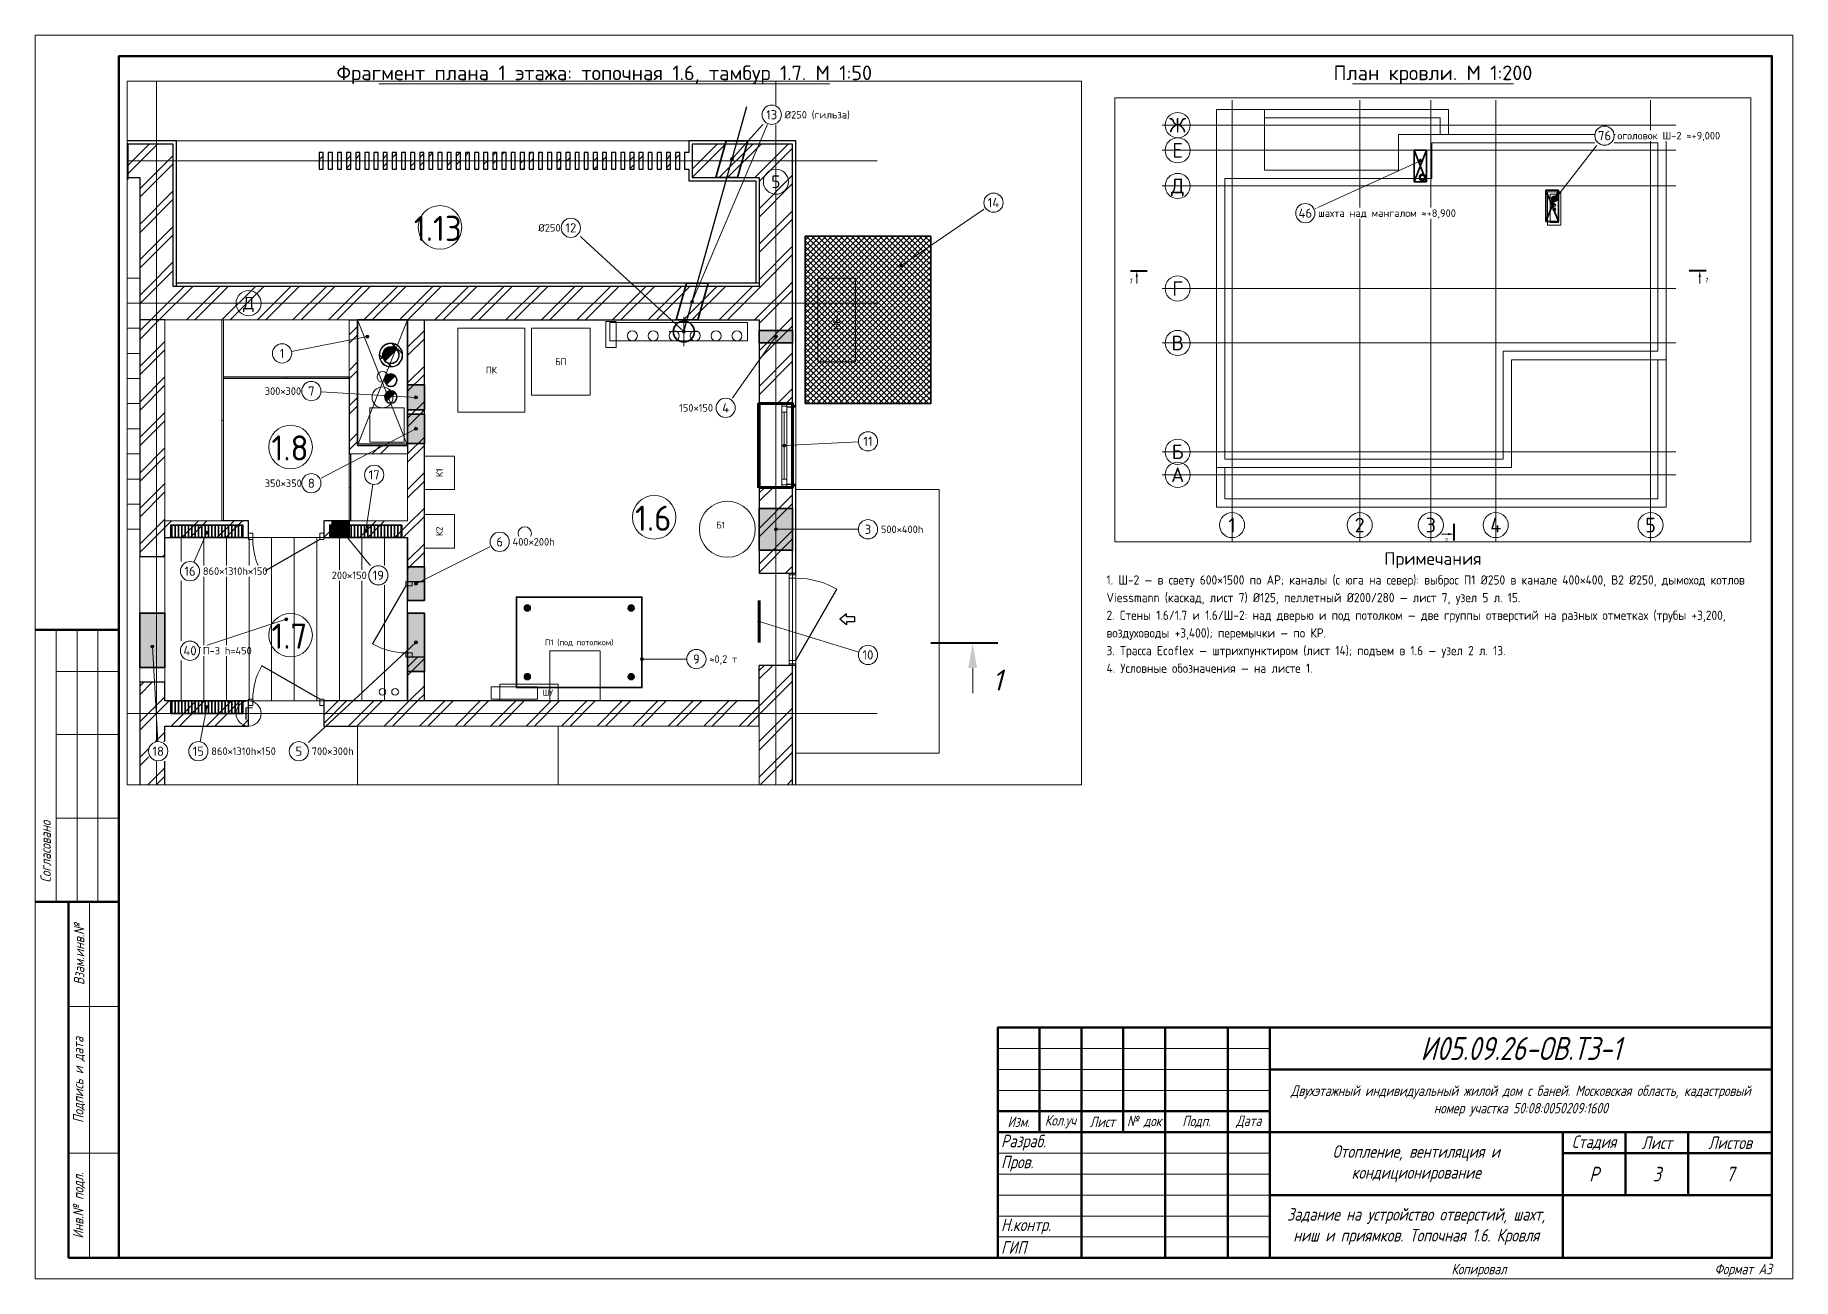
# Paper-space layout 'Лист 3' of a CAD drawing. Header units: millimetres. Extents: x 0 to 420, y 0 to 297.
# The model-space entities are those that its viewports show. They can reach past a viewport. Long polylines and large blocks are cut down to what shows.
import ezdxf
from ezdxf.enums import TextEntityAlignment as Align

# ---------------------------------------------------------------- set-up
doc = ezdxf.new("R2010")
doc.units = ezdxf.units.MM
for name, pattern in [('ОВ_ШП', [460, 300, -80, 0, -80]), ('ОВ_ШТРИХ', [330, 240, -90]), ('Осевая 12-2-2', [16, 12, -2, 0, -2]), ('Пунктир 2-1_5', [3.5, 2, -1.5])]:
    doc.linetypes.add(name, pattern=pattern)
for name, color, linetype, lineweight in [('A-AREA-IDEN', 8, 'Continuous', 13), ('A-COLS', 8, 'Continuous', 13), ('A-DETL-GENF', 9, 'Continuous', 13), ('A-DOOR', 8, 'Continuous', 13), ('A-FLOR', 9, 'Continuous', 13), ('A-GLAZ', 8, 'Continuous', 13), ('A-WALL', 8, 'Continuous', 13), ('A-WALL-PATT', 8, 'Continuous', 13), ('G-ANNO-SYMB', 8, 'Continuous', 13), ('I-FURN', 9, 'Continuous', 13), ('S-GRID', 8, 'Continuous', 13), ('S-STRS', 9, 'Continuous', 13), ('АР_подложка', 8, 'Continuous', 13), ('ОВ_размеры', 7, 'Continuous', 13), ('Рамка', 7, 'Continuous', 50), ('Таблицы', 7, 'Continuous', 18), ('Текст', 7, 'Continuous', 18), ('ТЗ_АР', 5, 'Continuous', 35), ('ТЗ_АР_зоны', 5, 'Continuous', 13), ('ТЗ_АР_марки', 7, 'Continuous', 18), ('ТЗ_АР_площ', 8, 'Continuous', 18), ('ТЗ_контекст', 8, 'Continuous', 18), ('Тонкие', 8, 'Continuous', 13)]:
    doc.layers.add(name, color=color, linetype=linetype, lineweight=lineweight)
doc.layers.add('ОВ_видовые', color=8, linetype='Continuous', lineweight=13, plot=False)
doc.styles.add('GOST', font='isocpeur.ttf', dxfattribs={"width": 0.9})
doc.styles.add('GOST Common', font='GOST_Common.ttf', dxfattribs={"height": 300})
doc.styles.add('GOST_I', font='isocpeur.ttf', dxfattribs={"width": 0.8})
doc.styles.add('ISOCPEUR_I', font='isocpeui.ttf', dxfattribs={"height": 250})
pattern_1 = [(45, (0, 0), (-212.132, 212.132), []), (45, (0, 100), (-212.132, 212.132), [])]

psp = doc.layouts.new('Лист 3')

# ---------------------------------------------------------------- texts
at = {"layer": 'Текст', "style": 'GOST'}
for s, height, p in [('Фрагмент плана 1 этажа: топочная 1.6, тамбур 1.7. М 1:50', 3.5, (136, 288)), ('План кровли. М 1:200', 3.5, (334, 288)), ('Примечания', 3, (334, 172))]:
    psp.add_text(s, height=height, dxfattribs=at).set_placement(p, align=Align.MIDDLE_CENTER)
at = {"layer": 'Текст', "insert": (256, 168), "char_height": 2.2, "width": 156, "attachment_point": 1, "line_spacing_factor": 1.15, "style": 'GOST'}
psp.add_mtext('1. Ш-2 — в свету 600×1500 по АР; каналы (с юга на север): выброс П1 Ø250 в канале 400×400, В2 Ø250, дымоход котлов Viessmann (каскад, лист 7) Ø125, пеллетный Ø200/280 — лист 7, узел 5 л. 15.\\P2. Стены 1.6/1.7 и 1.6/Ш-2: над дверью и под потолком — две группы отверстий на разных отметках (трубы +3,200, воздуховоды +3,400); перемычки — по КР.\\P3. Трасса Ecoflex — штрихпунктиром (лист 14); подъем в 1.6 — узел 2 л. 13.\\P4. Условные обозначения — на листе 1.', dxfattribs=at)
at = {"layer": 'Текст', "char_height": 2.5, "attachment_point": 5, "rotation": 90, "style": 'GOST_I'}
for s, insert in [('{\\W0.8;\\Q15;Согласовано}', (2.5, 102)), ('{\\W0.8;\\Q15;Взам.инв.№}', (10.5, 77.5)), ('{\\W0.8;\\Q15;Подпись и дата}', (10.5, 47.5)), ('{\\W0.8;\\Q15;Инв.№ подл.}', (10.5, 17.5))]:
    psp.add_mtext(s, dxfattribs=dict(at, insert=insert))
at = {"layer": 'Текст', "style": 'GOST_I'}
for s, insert, char_height, attachment_point in [('{\\W0.8;\\Q15;И05.09.26-ОВ.ТЗ-1}', (355, 55), 5.5, 5), ('{\\W0.8;\\Q15;Изм.}', (235, 37.5), 2.5, 5), ('{\\W0.8;\\Q15;Кол.уч}', (245, 37.5), 2.5, 5), ('{\\W0.8;\\Q15;Лист}', (255, 37.5), 2.5, 5), ('{\\W0.8;\\Q15;№ док}', (265, 37.5), 2.5, 5), ('{\\W0.8;\\Q15;Подп.}', (277.5, 37.5), 2.5, 5), ('{\\W0.8;\\Q15;Дата}', (290, 37.5), 2.5, 5), ('{\\W0.8;\\Q15;Разраб.}', (230.8, 32.5), 3, 4), ('{\\W0.8;\\Q15;Стадия}', (372.5, 32.5), 3, 5), ('{\\W0.8;\\Q15;Лист}', (387.5, 32.5), 3, 5), ('{\\W0.8;\\Q15;Листов}', (405, 32.5), 3, 5), ('{\\W0.8;\\Q15;Пров.}', (230.8, 27.5), 3, 4), ('{\\W0.8;\\Q15;}', (250.8, 32.5), 3, 4), ('{\\W0.8;\\Q15;}', (285.6, 32.5), 3, 4), ('{\\W0.8;\\Q15;}', (250.8, 27.5), 3, 4), ('{\\W0.8;\\Q15;}', (285.6, 27.5), 3, 4), ('{\\W0.8;\\Q15;Р}', (372.5, 25), 3.5, 5), ('{\\W0.8;\\Q15;3}', (387.5, 25), 3.5, 5), ('{\\W0.8;\\Q15;7}', (405, 25), 3.5, 5), ('{\\W0.8;\\Q15;Н.контр.}', (230.8, 12.5), 3, 4), ('{\\W0.8;\\Q15;ГИП}', (230.8, 7.5), 3, 4), ('{\\W0.8;\\Q15;}', (250.8, 12.5), 3, 4), ('{\\W0.8;\\Q15;}', (285.6, 12.5), 3, 4), ('{\\W0.8;\\Q15;}', (250.8, 7.5), 3, 4), ('{\\W0.8;\\Q15;}', (285.6, 7.5), 3, 4), ('{\\W0.8;\\Q15;Копировал}', (345, 2), 2.5, 5), ('{\\W0.8;\\Q15;Формат А3}', (415, 2), 2.5, 6)]:
    psp.add_mtext(s, dxfattribs=dict(at, insert=insert, char_height=char_height, attachment_point=attachment_point))
at = {"layer": 'Текст', "attachment_point": 5, "style": 'GOST_I'}
for s, insert, char_height, width in [('{\\W0.8;\\Q15;Двухэтажный индивидуальный жилой дом с баней. Московская область, кадастровый номер участка 50:08:0050209:1600}', (355, 42.5), 2.5, 116), ('{\\W0.8;\\Q15;Отопление, вентиляция и кондиционирование}', (330, 27.5), 3, 66), ('{\\W0.8;\\Q15;Задание на устройство отверстий, шахт, ниш и приямков. Топочная 1.6. Кровля}', (330, 12.5), 3, 66)]:
    psp.add_mtext(s, dxfattribs=dict(at, insert=insert, char_height=char_height, width=width))

msp = doc.modelspace()

# ---------------------------------------------------------------- blocks, each defined once
blk = doc.blocks.new('INT 19 Дверь межкомнатная одностворчатая - 900 х 2370 _800_ Глухое Л-НАР-1569038-Этаж 1 - Планировка')
at = {"layer": 'A-DOOR', "lineweight": 25}
blk.add_line((400, 170), (-293, 570), dxfattribs=at)
at = {"layer": 'A-DOOR'}
for p, q in [((-400, 170), (-450, 170)), ((-450, 170), (-450, 95)), ((-450, 95), (-400, 95)), ((-400, 95), (-400, 170)), ((400, 95), (400, 170)), ((400, 170), (450, 170)), ((450, 95), (400, 95)), ((450, 170), (450, 95))]:
    blk.add_line(p, q, dxfattribs=at)
blk.add_arc((400, 170), 800, 150, 180, dxfattribs=at)
blk = doc.blocks.new('INT 19 Дверь межкомнатная одностворчатая - 900 х 2370 _800_ Глухое Л-НАР-1569067-Этаж 1 - Планировка')
at = {"layer": 'A-DOOR', "lineweight": 25}
blk.add_line((400, 120), (-293, 520), dxfattribs=at)
at = {"layer": 'A-DOOR'}
for p, q in [((-400, 120), (-450, 120)), ((-450, 120), (-450, 45)), ((-450, 45), (-400, 45)), ((-400, 45), (-400, 120)), ((400, 45), (400, 120)), ((400, 120), (450, 120)), ((450, 45), (400, 45)), ((450, 120), (450, 45))]:
    blk.add_line(p, q, dxfattribs=at)
blk.add_arc((400, 120), 800, 150, 180, dxfattribs=at)
blk = doc.blocks.new('INT 18 Шкаф - INT 18 Шкаф-1611660-Этаж 1 - Планировка')
at = {"layer": 'I-FURN'}
for p, q in [((-400, 350), (400, 350)), ((-400, 350), (-400, -330)), ((400, -330), (400, 350)), ((400, -330), (-400, -330)), ((-398.5, -332), (-0.8, -332)), ((-398.5, -332), (-398.5, -350)), ((-0.8, -350), (-398.5, -350)), ((-0.8, -350), (-0.8, -332)), ((0.8, -332), (398.5, -332)), ((0.8, -332), (0.8, -350)), ((398.5, -350), (0.8, -350)), ((398.5, -350), (398.5, -332))]:
    blk.add_line(p, q, dxfattribs=at)
blk = doc.blocks.new('INT 18 Шкаф - INT 18 Шкаф-1564175-Этаж 1 - Планировка')
at = {"layer": 'I-FURN'}
for p, q in [((-1200, 350), (1200, 350)), ((-1200, 350), (-1200, -430)), ((1200, -430), (1200, 350)), ((1200, -430), (-1200, -430)), ((-1198.5, -432), (-0.8, -432)), ((-1198.5, -432), (-1198.5, -450)), ((-0.8, -450), (-1198.5, -450)), ((-0.8, -450), (-0.8, -432)), ((0.8, -432), (1198.5, -432)), ((0.8, -432), (0.8, -450)), ((1198.5, -450), (0.8, -450)), ((1198.5, -450), (1198.5, -432))]:
    blk.add_line(p, q, dxfattribs=at)
blk = doc.blocks.new('INT 19 Дверь входная одностворчатая с остеклением - 1100 х 2480 ОС-Сверху 2-1581826-Этаж 1 - Планировка')
at = {"layer": 'A-DOOR', "lineweight": 25}
for p, q in [((-65, 842), (0, 764)), ((-30, 842), (-65, 842)), ((-30, 940), (-30, 842)), ((-30, 940), (0, 940)), ((0, 940), (30, 940)), ((65, 842), (0, 764)), ((30, 940), (30, 842)), ((30, 842), (65, 842)), ((490, 240), (-359, 730))]:
    blk.add_line(p, q, dxfattribs=at)
at = {"layer": 'A-DOOR'}
for p, q in [((-550, 240), (-530, 240)), ((-550, 240), (-550, 160)), ((-530, 160), (-530, 240)), ((-530, 240), (-490, 240)), ((-530, 160), (-530, 240)), ((-490, 240), (490, 240)), ((-490, 240), (-490, 160)), ((530, 240), (490, 240)), ((490, 240), (490, 160)), ((530, 240), (550, 240)), ((530, 160), (530, 240)), ((530, 160), (530, 240)), ((550, 240), (550, 160)), ((-550, 160), (-530, 160)), ((-490, 160), (-530, 160)), ((-490, 160), (490, 160)), ((490, 160), (530, 160)), ((530, 160), (550, 160))]:
    blk.add_line(p, q, dxfattribs=at)
blk.add_arc((490, 240), 980, 150, 180, dxfattribs=at)
blk = doc.blocks.new('INT 20 Окно Прямоугольник 1ст - INT 20 Окно Прямоугольник 1ст 1000-3000h-1568821-Этаж 1 - Планировка')
at = {"layer": 'A-GLAZ'}
for p, q in [((460, 240), (-460, 240)), ((-500, 130), (-400, 130)), ((-470, 130), (-500, 130)), ((-500, 70), (-470, 70)), ((-400, 70), (-500, 70)), ((-470, 70), (-470, 130)), ((-400, 130), (-470, 130)), ((-470, 130), (-470, 70)), ((-470, 70), (-400, 70)), ((400, 130), (500, 130)), ((470, 130), (400, 130)), ((500, 70), (400, 70)), ((400, 70), (470, 70)), ((500, 130), (470, 130)), ((470, 130), (470, 70)), ((470, 70), (470, 130)), ((470, 70), (500, 70)), ((-500, -200), (-500, -220)), ((500, -220), (500, -200)), ((-500, -220), (500, -220))]:
    blk.add_line(p, q, dxfattribs=at)
blk = doc.blocks.new('INT 20 Откосы окон снаружи Прямоугольник - INT 20 Откосы окон снаружи Прямоугольник-1566574-Этаж 1 - Планировка')
at = {"layer": 'A-WALL', "lineweight": 25}
for p, q in [((-477, 30), (-477, -80)), ((443, -80), (443, 30))]:
    blk.add_line(p, q, dxfattribs=at)
blk = doc.blocks.new('INT 20 Створка - 05_ Правое поворотно-откидное-1566575-Этаж 1 - Планировка')
at = {"layer": 'A-GLAZ'}
for p, q in [((400, 30), (-400, 30)), ((-400, 30), (-400, -30)), ((400, 30), (-400, 30)), ((-400, 30), (-400, -30)), ((400, -30), (400, 30)), ((400, -30), (400, 30)), ((-400, 0), (400, 0)), ((-400, -30), (400, -30)), ((-400, -30), (400, -30))]:
    blk.add_line(p, q, dxfattribs=at)
blk = doc.blocks.new('INT 18 Шкаф - INT 18 Шкаф-1565127-Этаж 1 - Планировка')
at = {"layer": 'I-FURN'}
for p, q in [((-750, 350), (750, 350)), ((-750, 350), (-750, -330)), ((750, -330), (750, 350)), ((750, -330), (-750, -330)), ((-748.5, -332), (-0.8, -332)), ((-748.5, -332), (-748.5, -350)), ((-0.8, -350), (-748.5, -350)), ((-0.8, -350), (-0.8, -332)), ((0.8, -332), (748.5, -332)), ((0.8, -332), (0.8, -350)), ((748.5, -350), (0.8, -350)), ((748.5, -350), (748.5, -332))]:
    blk.add_line(p, q, dxfattribs=at)
blk = doc.blocks.new('INT 20 Окно Прямоугольник 1ст - Ок-лестница 2420мм-1568873-Этаж 1 - Планировка')
at = {"layer": 'A-GLAZ'}
for p, q in [((-1170, 240), (-1210, 200)), ((1170, 240), (-1170, 240)), ((1210, 200), (1170, 240)), ((-1210, 200), (-1210, 130)), ((-1210, 130), (-1110, 130)), ((-1180, 130), (-1210, 130)), ((-1210, 130), (-1210, 70)), ((-1210, 70), (-1180, 70)), ((-1110, 70), (-1210, 70)), ((-1210, 70), (-1210, -200)), ((-1180, 70), (-1180, 130)), ((-1110, 130), (-1180, 130)), ((-1180, 130), (-1180, 70)), ((-1180, 70), (-1110, 70)), ((1110, 130), (1210, 130)), ((1180, 130), (1110, 130)), ((1210, 70), (1110, 70)), ((1110, 70), (1180, 70)), ((1210, 130), (1180, 130)), ((1180, 130), (1180, 70)), ((1180, 70), (1180, 130)), ((1180, 70), (1210, 70)), ((1210, 130), (1210, 200)), ((1210, 70), (1210, 130)), ((1210, -200), (1210, 70)), ((-1210, -200), (-1210, -220)), ((1210, -220), (1210, -200)), ((-1210, -220), (1210, -220))]:
    blk.add_line(p, q, dxfattribs=at)
blk = doc.blocks.new('INT 20 Откосы окон снаружи Прямоугольник - INT 20 Откосы окон снаружи Прямоугольник-1566588-Этаж 1 - Планировка')
at = {"layer": 'A-WALL', "lineweight": 25}
for p, q in [((-1187, 30), (-1187, -80)), ((1153, -80), (1153, 30))]:
    blk.add_line(p, q, dxfattribs=at)
blk = doc.blocks.new('INT 20 Откосы окон снаружи Прямоугольник - INT 20 Откосы окон снаружи Прямоугольник-1566600-Этаж 1 - Планировка')
at = {"layer": 'A-WALL', "lineweight": 25}
for p, q in [((-1187, 30), (-1187, -80)), ((1153, -80), (1153, 30))]:
    blk.add_line(p, q, dxfattribs=at)
blk = doc.blocks.new('INT 19 Дверь межкомнатная одностворчатая - 900 х 2370 _800_ Глухое П-НАР-1569071-Этаж 1 - Планировка')
at = {"layer": 'A-DOOR', "lineweight": 25}
blk.add_line((-400, 120), (293, 520), dxfattribs=at)
at = {"layer": 'A-DOOR'}
for p, q in [((-400, 120), (-450, 120)), ((-450, 120), (-450, 45)), ((-450, 45), (-400, 45)), ((-400, 45), (-400, 120)), ((400, 45), (400, 120)), ((400, 120), (450, 120)), ((450, 45), (400, 45)), ((450, 120), (450, 45))]:
    blk.add_line(p, q, dxfattribs=at)
blk.add_arc((-400, 120), 800, 360, 30, dxfattribs=at)
blk = doc.blocks.new('INT 18 Шкаф - INT 18 Шкаф-1565469-Этаж 1 - Планировка')
at = {"layer": 'I-FURN'}
for p, q in [((-1200, 330), (-1200, -350)), ((-1200, 330), (1200, 330)), ((-1198.5, 350), (-1198.5, 332)), ((-0.8, 332), (-1198.5, 332)), ((-520, 350), (-0.8, 350)), ((-0.8, 332), (-0.8, 350)), ((0.8, 350), (1198.5, 350)), ((0.8, 350), (0.8, 332)), ((1198.5, 332), (0.8, 332)), ((1198.5, 332), (1198.5, 350)), ((1200, -350), (1200, 330)), ((1200, -350), (-1200, -350))]:
    blk.add_line(p, q, dxfattribs=at)
blk = doc.blocks.new('Разрез - Номер сзади-3578-Этаж 1 - Планировка')
at = {"layer": 'G-ANNO-SYMB'}
blk.add_hatch(color=256, dxfattribs=at).paths.add_polyline_path([(2.47, -3), (3, 0), (3.53, -3)])
at = {"layer": 'G-ANNO-SYMB', "lineweight": 40}
blk.add_line((0, 0), (8, 0), dxfattribs=at)
at = {"layer": 'G-ANNO-SYMB'}
blk.add_line((3, -3), (3, -6), dxfattribs=at)
blk = doc.blocks.new('INT Марка помещения - Номер помещения _ Площадь _ Имя-1615504-Этаж 1 - Планировка')
at = {"layer": 'A-AREA-IDEN'}
for start, end in [(360, 180), (180, 360)]:
    blk.add_arc((0, 0), 2.6, start, end, dxfattribs=at)
blk = doc.blocks.new('АР_plan1')
at = {"layer": 'A-COLS'}
h = blk.add_hatch(dxfattribs=at)
h.set_pattern_fill('FP_3', color=256, style=0, pattern_type=2)
h.set_pattern_definition([(45, (0, 0), (-141.4214, 141.4214), []), (135, (0, 0), (-141.4214, -141.4214), [])])
h.paths.add_polyline_path([(17568, 17715), (17607, 17720), (17643, 17737), (17672, 17762), (17694, 17795), (17705, 17833), (17705, 17872), (17693, 17911), (17672, 17943), (17643, 17969), (17607, 17985), (17568, 17991), (17529, 17985), (17494, 17969), (17464, 17943), (17443, 17910), (17432, 17872), (17432, 17833), (17443, 17795), (17464, 17762), (17494, 17737), (17529, 17720)])
h.paths.add_polyline_path([(17568, 17753), (17534, 17759), (17504, 17776), (17482, 17803), (17472, 17827), (17468, 17853), (17472, 17879), (17482, 17903), (17497, 17923), (17518, 17939), (17542, 17949), (17568, 17953), (17594, 17949), (17618, 17939), (17638, 17923), (17655, 17903), (17667, 17870), (17667, 17835), (17655, 17803), (17632, 17776), (17602, 17759)])
at = {"layer": 'A-DETL-GENF'}
for points in [[(17497, 17782), (17639, 17923), (17618, 17939), (17594, 17949), (17568, 17953), (17542, 17949), (17518, 17939), (17497, 17923), (17482, 17903), (17472, 17879), (17468, 17853), (17472, 17827), (17482, 17803)], [(17517, 17501), (17620, 17604), (17605, 17616), (17587, 17623), (17568, 17626), (17549, 17623), (17532, 17616), (17517, 17604), (17505, 17589), (17498, 17572), (17495, 17553), (17498, 17534), (17505, 17516)], [(17517, 17301), (17620, 17404), (17605, 17416), (17587, 17423), (17568, 17426), (17549, 17423), (17532, 17416), (17517, 17404), (17504, 17386), (17498, 17372), (17495, 17353), (17498, 17334), (17505, 17316)]]:
    blk.add_hatch(color=256, dxfattribs=at).paths.add_polyline_path(points)
at = {"layer": 'A-WALL-PATT', "lineweight": 9}
h = blk.add_hatch(dxfattribs=at)
h.set_pattern_fill('FP_1', color=256, style=0, pattern_type=2)
h.set_pattern_definition(pattern_1)
h.paths.add_polyline_path([(14930, 19973), (14968, 19973), (14968, 20373), (14428, 20373), (14428, 19973), (14568, 19973)])
h.paths.add_polyline_path([(11868, 19973), (12008, 19973), (12008, 20373), (11868, 20373), (11868, 20243)])
h = blk.add_hatch(dxfattribs=at)
h.set_pattern_fill('FP_1', color=256, style=0, pattern_type=2)
h.set_pattern_definition(pattern_1)
h.paths.add_polyline_path([(21968, 19973), (22368, 19973), (22368, 20373), (21168, 20373), (21168, 19973)])
h = blk.add_hatch(dxfattribs=at)
h.set_pattern_fill('FP_1', color=256, style=0, pattern_type=2)
h.set_pattern_definition(pattern_1)
h.paths.add_polyline_path([(16711, 20073), (16761, 20073), (16761, 20273), (16711, 20273)])
h = blk.add_hatch(dxfattribs=at)
h.set_pattern_fill('FP_1', color=256, style=0, pattern_type=2)
h.set_pattern_definition(pattern_1)
h.paths.add_polyline_path([(16820, 20073), (16870, 20073), (16870, 20273), (16820, 20273)])
h = blk.add_hatch(dxfattribs=at)
h.set_pattern_fill('FP_1', color=256, style=0, pattern_type=2)
h.set_pattern_definition(pattern_1)
h.paths.add_polyline_path([(17038, 20073), (17088, 20073), (17088, 20273), (17038, 20273)])
h = blk.add_hatch(dxfattribs=at)
h.set_pattern_fill('FP_1', color=256, style=0, pattern_type=2)
h.set_pattern_definition(pattern_1)
h.paths.add_polyline_path([(17148, 20073), (17198, 20073), (17198, 20273), (17148, 20273)])
h = blk.add_hatch(dxfattribs=at)
h.set_pattern_fill('FP_1', color=256, style=0, pattern_type=2)
h.set_pattern_definition(pattern_1)
h.paths.add_polyline_path([(17257, 20073), (17307, 20073), (17307, 20273), (17257, 20273)])
h = blk.add_hatch(dxfattribs=at)
h.set_pattern_fill('FP_1', color=256, style=0, pattern_type=2)
h.set_pattern_definition(pattern_1)
h.paths.add_polyline_path([(17475, 20073), (17525, 20073), (17525, 20273), (17475, 20273)])
h = blk.add_hatch(dxfattribs=at)
h.set_pattern_fill('FP_1', color=256, style=0, pattern_type=2)
h.set_pattern_definition(pattern_1)
h.paths.add_polyline_path([(17584, 20073), (17634, 20073), (17634, 20273), (17584, 20273)])
h = blk.add_hatch(dxfattribs=at)
h.set_pattern_fill('FP_1', color=256, style=0, pattern_type=2)
h.set_pattern_definition(pattern_1)
h.paths.add_polyline_path([(17693, 20073), (17743, 20073), (17743, 20273), (17693, 20273)])
h = blk.add_hatch(dxfattribs=at)
h.set_pattern_fill('FP_1', color=256, style=0, pattern_type=2)
h.set_pattern_definition(pattern_1)
h.paths.add_polyline_path([(17803, 20073), (17853, 20073), (17853, 20273), (17803, 20273)])
h = blk.add_hatch(dxfattribs=at)
h.set_pattern_fill('FP_1', color=256, style=0, pattern_type=2)
h.set_pattern_definition(pattern_1)
h.paths.add_polyline_path([(17912, 20073), (17962, 20073), (17962, 20273), (17912, 20273)])
h = blk.add_hatch(dxfattribs=at)
h.set_pattern_fill('FP_1', color=256, style=0, pattern_type=2)
h.set_pattern_definition(pattern_1)
h.paths.add_polyline_path([(18021, 20073), (18071, 20073), (18071, 20273), (18021, 20273)])
h = blk.add_hatch(dxfattribs=at)
h.set_pattern_fill('FP_1', color=256, style=0, pattern_type=2)
h.set_pattern_definition(pattern_1)
h.paths.add_polyline_path([(18130, 20073), (18180, 20073), (18180, 20273), (18130, 20273)])
h = blk.add_hatch(dxfattribs=at)
h.set_pattern_fill('FP_1', color=256, style=0, pattern_type=2)
h.set_pattern_definition(pattern_1)
h.paths.add_polyline_path([(18239, 20073), (18289, 20073), (18289, 20273), (18239, 20273)])
h = blk.add_hatch(dxfattribs=at)
h.set_pattern_fill('FP_1', color=256, style=0, pattern_type=2)
h.set_pattern_definition(pattern_1)
h.paths.add_polyline_path([(18349, 20073), (18399, 20073), (18399, 20273), (18349, 20273)])
h = blk.add_hatch(dxfattribs=at)
h.set_pattern_fill('FP_1', color=256, style=0, pattern_type=2)
h.set_pattern_definition(pattern_1)
h.paths.add_polyline_path([(18458, 20073), (18508, 20073), (18508, 20273), (18458, 20273)])
h = blk.add_hatch(dxfattribs=at)
h.set_pattern_fill('FP_1', color=256, style=0, pattern_type=2)
h.set_pattern_definition(pattern_1)
h.paths.add_polyline_path([(18567, 20073), (18617, 20073), (18617, 20273), (18567, 20273)])
h = blk.add_hatch(dxfattribs=at)
h.set_pattern_fill('FP_1', color=256, style=0, pattern_type=2)
h.set_pattern_definition(pattern_1)
h.paths.add_polyline_path([(18676, 20073), (18726, 20073), (18726, 20273), (18676, 20273)])
h = blk.add_hatch(dxfattribs=at)
h.set_pattern_fill('FP_1', color=256, style=0, pattern_type=2)
h.set_pattern_definition(pattern_1)
h.paths.add_polyline_path([(18785, 20073), (18835, 20073), (18835, 20273), (18785, 20273)])
h = blk.add_hatch(dxfattribs=at)
h.set_pattern_fill('FP_1', color=256, style=0, pattern_type=2)
h.set_pattern_definition(pattern_1)
h.paths.add_polyline_path([(18895, 20073), (18945, 20073), (18945, 20273), (18895, 20273)])
h = blk.add_hatch(dxfattribs=at)
h.set_pattern_fill('FP_1', color=256, style=0, pattern_type=2)
h.set_pattern_definition(pattern_1)
h.paths.add_polyline_path([(19113, 20073), (19163, 20073), (19163, 20273), (19113, 20273)])
h = blk.add_hatch(dxfattribs=at)
h.set_pattern_fill('FP_1', color=256, style=0, pattern_type=2)
h.set_pattern_definition(pattern_1)
h.paths.add_polyline_path([(19222, 20073), (19272, 20073), (19272, 20273), (19222, 20273)])
h = blk.add_hatch(dxfattribs=at)
h.set_pattern_fill('FP_1', color=256, style=0, pattern_type=2)
h.set_pattern_definition(pattern_1)
h.paths.add_polyline_path([(19331, 20073), (19381, 20073), (19381, 20273), (19331, 20273)])
h = blk.add_hatch(dxfattribs=at)
h.set_pattern_fill('FP_1', color=256, style=0, pattern_type=2)
h.set_pattern_definition(pattern_1)
h.paths.add_polyline_path([(19550, 20073), (19600, 20073), (19600, 20273), (19550, 20273)])
h = blk.add_hatch(dxfattribs=at)
h.set_pattern_fill('FP_1', color=256, style=0, pattern_type=2)
h.set_pattern_definition(pattern_1)
h.paths.add_polyline_path([(19659, 20073), (19709, 20073), (19709, 20273), (19659, 20273)])
h = blk.add_hatch(dxfattribs=at)
h.set_pattern_fill('FP_1', color=256, style=0, pattern_type=2)
h.set_pattern_definition(pattern_1)
h.paths.add_polyline_path([(19768, 20073), (19818, 20073), (19818, 20273), (19768, 20273)])
h = blk.add_hatch(dxfattribs=at)
h.set_pattern_fill('FP_1', color=256, style=0, pattern_type=2)
h.set_pattern_definition(pattern_1)
h.paths.add_polyline_path([(19986, 20073), (20036, 20073), (20036, 20273), (19986, 20273)])
h = blk.add_hatch(dxfattribs=at)
h.set_pattern_fill('FP_1', color=256, style=0, pattern_type=2)
h.set_pattern_definition(pattern_1)
h.paths.add_polyline_path([(20096, 20073), (20146, 20073), (20146, 20273), (20096, 20273)])
h = blk.add_hatch(dxfattribs=at)
h.set_pattern_fill('FP_1', color=256, style=0, pattern_type=2)
h.set_pattern_definition(pattern_1)
h.paths.add_polyline_path([(20205, 20073), (20255, 20073), (20255, 20273), (20205, 20273)])
h = blk.add_hatch(dxfattribs=at)
h.set_pattern_fill('FP_1', color=256, style=0, pattern_type=2)
h.set_pattern_definition(pattern_1)
h.paths.add_polyline_path([(20423, 20073), (20473, 20073), (20473, 20273), (20423, 20273)])
h = blk.add_hatch(dxfattribs=at)
h.set_pattern_fill('FP_1', color=256, style=0, pattern_type=2)
h.set_pattern_definition(pattern_1)
h.paths.add_polyline_path([(20532, 20073), (20582, 20073), (20582, 20273), (20532, 20273)])
h = blk.add_hatch(dxfattribs=at)
h.set_pattern_fill('FP_1', color=256, style=0, pattern_type=2)
h.set_pattern_definition(pattern_1)
h.paths.add_polyline_path([(20641, 20073), (20691, 20073), (20691, 20273), (20641, 20273)])
h = blk.add_hatch(dxfattribs=at)
h.set_pattern_fill('FP_1', color=256, style=0, pattern_type=2)
h.set_pattern_definition(pattern_1)
h.paths.add_polyline_path([(20860, 20073), (20910, 20073), (20910, 20273), (20860, 20273)])
h = blk.add_hatch(dxfattribs=at)
h.set_pattern_fill('FP_1', color=256, style=0, pattern_type=2)
h.set_pattern_definition(pattern_1)
h.paths.add_polyline_path([(20969, 20073), (21019, 20073), (21019, 20273), (20969, 20273)])
h = blk.add_hatch(dxfattribs=at)
h.set_pattern_fill('FP_1', color=256, style=0, pattern_type=2)
h.set_pattern_definition(pattern_1)
h.paths.add_polyline_path([(14568, 18673), (14968, 18673), (14968, 19973), (14568, 19973)])
h = blk.add_hatch(dxfattribs=at)
h.set_pattern_fill('FP_1', color=256, style=0, pattern_type=2)
h.set_pattern_definition(pattern_1)
h.paths.add_polyline_path([(22368, 18673), (22368, 19973), (21968, 19973), (21968, 18673), (22150, 18673)])
h = blk.add_hatch(dxfattribs=at)
h.set_pattern_fill('FP_1', color=256, style=0, pattern_type=2)
h.set_pattern_definition(pattern_1)
h.paths.add_polyline_path([(21968, 18273), (21968, 18673), (14568, 18673), (14568, 18273), (20706, 18273)])
h = blk.add_hatch(dxfattribs=at)
h.set_pattern_fill('FP_1', color=256, style=0, pattern_type=2)
h.set_pattern_definition(pattern_1)
h.paths.add_polyline_path([(21968, 5973), (22368, 5973), (22368, 7013), (22298, 7013), (22298, 8733), (22368, 8733), (22368, 10663), (22298, 10663), (22298, 12383), (22368, 12383), (22368, 14148), (21968, 14148), (21968, 12423), (22238, 12423), (22238, 10623), (21968, 10623), (21968, 8773), (22238, 8773), (22238, 6973), (21968, 6973), (21968, 6100)])
h.paths.add_polyline_path([(22368, 15248), (22368, 16273), (21968, 16273), (21968, 15248)])
h.paths.add_polyline_path([(21968, 17273), (22368, 17273), (22368, 18673), (21968, 18673), (21968, 18173)])
h = blk.add_hatch(dxfattribs=at)
h.set_pattern_fill('FP_1', color=256, style=0, pattern_type=2)
h.set_pattern_definition(pattern_1)
h.paths.add_polyline_path([(14868, 5973), (14868, 7373), (14568, 7373), (14568, 5973)])
h.paths.add_polyline_path([(14868, 8273), (14868, 13948), (14568, 13948), (14568, 8273)])
h.paths.add_polyline_path([(14568, 15448), (14868, 15448), (14868, 18273), (14568, 18273), (14568, 15873)])
h = blk.add_hatch(dxfattribs=at)
h.set_pattern_fill('FP_1', color=256, style=0, pattern_type=2)
h.set_pattern_definition(pattern_1)
h.paths.add_polyline_path([(17168, 16673), (17168, 18273), (17068, 18273), (17068, 16673), (17088, 16673)])
h = blk.add_hatch(dxfattribs=at)
h.set_pattern_fill('FP_1', color=256, style=0, pattern_type=2)
h.set_pattern_definition(pattern_1)
h.paths.add_polyline_path([(17968, 13723), (17968, 14248), (17768, 14248), (17768, 13723), (17818, 13723)])
h.paths.add_polyline_path([(17768, 15148), (17968, 15148), (17968, 18273), (17768, 18273), (17768, 15673)])
h = blk.add_hatch(dxfattribs=at)
h.set_pattern_fill('FP_1', color=256, style=0, pattern_type=2)
h.set_pattern_definition(pattern_1)
h.paths.add_polyline_path([(17168, 16773), (17168, 16673), (17768, 16673), (17768, 16773)])
h = blk.add_hatch(dxfattribs=at)
h.set_pattern_fill('FP_1', color=256, style=0, pattern_type=2)
h.set_pattern_definition(pattern_1)
h.paths.add_polyline_path([(17768, 15673), (17768, 15873), (16768, 15873), (16768, 15673), (17088, 15673)])
h.paths.add_polyline_path([(15868, 15673), (15868, 15873), (14868, 15873), (14868, 15673), (15548, 15673)])
h = blk.add_hatch(dxfattribs=at)
h.set_pattern_fill('FP_1', color=256, style=0, pattern_type=2)
h.set_pattern_definition(pattern_1)
h.paths.add_polyline_path([(21968, 13423), (21968, 13723), (16768, 13723), (16768, 13423), (20706, 13423)])
h.paths.add_polyline_path([(15868, 13423), (15868, 13723), (14868, 13723), (14868, 13423), (14930, 13423)])
at = {"layer": 'A-COLS', "lineweight": 25}
for centre, radius, start, end in [((17568, 17853), 140, 90, 270), ((17568, 17853), 138, 90, 270), ((17568, 17853), 138, 90, 270), ((17568, 17853), 100, 167.977, 173.3546), ((17568, 17853), 100, 167.977, 173.3546), ((17568, 17853), 100, 126.6454, 132.023), ((17568, 17853), 100, 126.6454, 132.023), ((17568, 17853), 100, 107.977, 113.3546), ((17568, 17853), 100, 107.977, 113.3546), ((17568, 17853), 140, 270, 90), ((17568, 17853), 138, 270, 90), ((17568, 17853), 138, 270, 90), ((17568, 17853), 100, 270, 44.9617), ((17568, 17853), 100, 270, 44.9617), ((17568, 17853), 98, 270, 44.232), ((17568, 17853), 100, 66.6454, 72.023), ((17568, 17853), 100, 66.6454, 72.023), ((17568, 17853), 100, 47.977, 53.3546), ((17568, 17853), 100, 47.977, 53.3546), ((17568, 17853), 100, 186.6454, 192.023), ((17568, 17853), 100, 186.6454, 192.023), ((17568, 17853), 100, 224.9617, 270), ((17568, 17853), 100, 224.9617, 270), ((17568, 17853), 98, 224.9617, 270), ((17568, 17553), 75, 90, 270), ((17568, 17553), 73, 154.9712, 160.0288), ((17568, 17553), 73, 199.9712, 205.0288), ((17568, 17553), 73, 225, 270), ((17568, 17553), 73, 109.9712, 115.0288), ((17568, 17553), 75, 270, 90), ((17568, 17553), 73, 270, 45), ((17568, 17553), 73, 64.9712, 70.0288), ((17568, 17353), 75, 90, 270), ((17568, 17353), 73, 154.9712, 160.0288), ((17568, 17353), 73, 199.9712, 205.0288), ((17568, 17353), 73, 225, 270), ((17568, 17353), 73, 109.9712, 115.0288), ((17568, 17353), 75, 270, 90), ((17568, 17353), 73, 270, 45), ((17568, 17353), 73, 64.9712, 70.0288)]:
    blk.add_arc(centre, radius, start, end, dxfattribs=at)
at = {"layer": 'A-DETL-GENF'}
for p, q in [((17497, 17782), (17639, 17923)), ((17517, 17501), (17620, 17604)), ((17517, 17301), (17620, 17404))]:
    blk.add_line(p, q, dxfattribs=at)
for centre, radius in [((17568, 17853), 100), ((17568, 17553), 73), ((17568, 17353), 73)]:
    blk.add_arc(centre, radius, 45, 225, dxfattribs=at)
at = {"layer": 'A-FLOR'}
for p, q in [((21128, 20413), (15008, 20413)), ((24118, 16248), (22408, 16248)), ((24118, 13098), (24118, 16248)), ((14568, 15448), (14568, 13948)), ((15868, 13723), (16768, 13723)), ((22408, 13098), (24118, 13098))]:
    blk.add_line(p, q, dxfattribs=at)
at = {"layer": 'A-WALL', "lineweight": 25}
for p, q in [((15008, 20413), (14388, 20413)), ((14968, 20373), (14428, 20373)), ((14968, 18673), (14968, 20373)), ((15008, 18673), (15008, 20413)), ((21128, 20413), (21128, 20273)), ((22408, 20413), (21128, 20413)), ((22368, 20373), (21168, 20373)), ((21168, 20373), (21168, 19973)), ((22368, 17273), (22368, 20373)), ((22408, 17233), (22408, 20413)), ((16711, 20273), (16711, 20073)), ((16761, 20273), (16711, 20273)), ((16761, 20073), (16761, 20273)), ((16820, 20273), (16820, 20073)), ((16870, 20273), (16820, 20273)), ((16870, 20073), (16870, 20273)), ((16929, 20273), (16929, 20073)), ((16979, 20273), (16929, 20273)), ((16979, 20073), (16979, 20273)), ((17038, 20273), (17038, 20073)), ((17088, 20273), (17038, 20273)), ((17088, 20073), (17088, 20273)), ((17148, 20273), (17148, 20073)), ((17198, 20273), (17148, 20273)), ((17198, 20073), (17198, 20273)), ((17257, 20273), (17257, 20073)), ((17307, 20273), (17257, 20273)), ((17307, 20073), (17307, 20273)), ((17366, 20273), (17366, 20073)), ((17416, 20273), (17366, 20273)), ((17416, 20073), (17416, 20273)), ((17475, 20273), (17475, 20073)), ((17525, 20273), (17475, 20273)), ((17525, 20073), (17525, 20273)), ((17584, 20273), (17584, 20073)), ((17634, 20273), (17584, 20273)), ((17634, 20073), (17634, 20273)), ((17693, 20273), (17693, 20073)), ((17743, 20273), (17693, 20273)), ((17743, 20073), (17743, 20273)), ((17803, 20273), (17803, 20073)), ((17853, 20273), (17803, 20273)), ((17853, 20073), (17853, 20273)), ((17912, 20273), (17912, 20073)), ((17962, 20273), (17912, 20273)), ((17962, 20073), (17962, 20273)), ((18021, 20273), (18021, 20073)), ((18071, 20273), (18021, 20273)), ((18071, 20073), (18071, 20273)), ((18130, 20273), (18130, 20073)), ((18180, 20273), (18130, 20273)), ((18180, 20073), (18180, 20273)), ((18239, 20273), (18239, 20073)), ((18289, 20273), (18239, 20273)), ((18289, 20073), (18289, 20273)), ((18349, 20273), (18349, 20073)), ((18399, 20273), (18349, 20273)), ((18399, 20073), (18399, 20273)), ((18458, 20273), (18458, 20073)), ((18508, 20273), (18458, 20273)), ((18508, 20073), (18508, 20273)), ((18567, 20273), (18567, 20073)), ((18617, 20273), (18567, 20273)), ((18617, 20073), (18617, 20273)), ((18676, 20273), (18676, 20073)), ((18726, 20273), (18676, 20273)), ((18726, 20073), (18726, 20273)), ((18785, 20273), (18785, 20073)), ((18835, 20273), (18785, 20273)), ((18835, 20073), (18835, 20273)), ((18895, 20273), (18895, 20073)), ((18945, 20273), (18895, 20273)), ((18945, 20073), (18945, 20273)), ((19004, 20273), (19004, 20073)), ((19054, 20273), (19004, 20273)), ((19054, 20073), (19054, 20273)), ((19113, 20273), (19113, 20073)), ((19163, 20273), (19113, 20273)), ((19163, 20073), (19163, 20273)), ((19222, 20273), (19222, 20073)), ((19272, 20273), (19222, 20273)), ((19272, 20073), (19272, 20273)), ((19331, 20273), (19331, 20073)), ((19381, 20273), (19331, 20273)), ((19381, 20073), (19381, 20273)), ((19440, 20273), (19440, 20073)), ((19490, 20273), (19440, 20273)), ((19490, 20073), (19490, 20273)), ((19550, 20273), (19550, 20073)), ((19600, 20273), (19550, 20273)), ((19600, 20073), (19600, 20273)), ((19659, 20273), (19659, 20073)), ((19709, 20273), (19659, 20273)), ((19709, 20073), (19709, 20273)), ((19768, 20273), (19768, 20073)), ((19818, 20273), (19768, 20273)), ((19818, 20073), (19818, 20273)), ((19877, 20273), (19877, 20073)), ((19927, 20273), (19877, 20273)), ((19927, 20073), (19927, 20273)), ((19986, 20273), (19986, 20073)), ((20036, 20273), (19986, 20273)), ((20036, 20073), (20036, 20273)), ((20096, 20273), (20096, 20073)), ((20146, 20273), (20096, 20273)), ((20146, 20073), (20146, 20273)), ((20205, 20273), (20205, 20073)), ((20255, 20273), (20205, 20273)), ((20255, 20073), (20255, 20273)), ((20314, 20273), (20314, 20073)), ((20364, 20273), (20314, 20273)), ((20364, 20073), (20364, 20273)), ((20423, 20273), (20423, 20073)), ((20473, 20273), (20423, 20273)), ((20473, 20073), (20473, 20273)), ((20532, 20273), (20532, 20073)), ((20582, 20273), (20532, 20273)), ((20582, 20073), (20582, 20273)), ((20641, 20273), (20641, 20073)), ((20691, 20273), (20641, 20273)), ((20691, 20073), (20691, 20273)), ((20751, 20273), (20751, 20073)), ((20801, 20273), (20751, 20273)), ((20801, 20073), (20801, 20273)), ((20860, 20273), (20860, 20073)), ((20910, 20273), (20860, 20273)), ((20910, 20073), (20910, 20273)), ((20969, 20273), (20969, 20073)), ((21019, 20273), (20969, 20273)), ((21019, 20073), (21019, 20273)), ((21078, 20273), (21078, 20073)), ((21128, 20273), (21078, 20273)), ((14428, 19973), (14568, 19973)), ((14568, 19973), (14568, 15448)), ((16711, 20073), (16761, 20073)), ((16820, 20073), (16870, 20073)), ((16929, 20073), (16979, 20073)), ((17038, 20073), (17088, 20073)), ((17148, 20073), (17198, 20073)), ((17257, 20073), (17307, 20073)), ((17366, 20073), (17416, 20073)), ((17475, 20073), (17525, 20073)), ((17584, 20073), (17634, 20073)), ((17693, 20073), (17743, 20073)), ((17803, 20073), (17853, 20073)), ((17912, 20073), (17962, 20073)), ((18021, 20073), (18071, 20073)), ((18130, 20073), (18180, 20073)), ((18239, 20073), (18289, 20073)), ((18349, 20073), (18399, 20073)), ((18458, 20073), (18508, 20073)), ((18567, 20073), (18617, 20073)), ((18676, 20073), (18726, 20073)), ((18785, 20073), (18835, 20073)), ((18895, 20073), (18945, 20073)), ((19004, 20073), (19054, 20073)), ((19113, 20073), (19163, 20073)), ((19222, 20073), (19272, 20073)), ((19331, 20073), (19381, 20073)), ((19440, 20073), (19490, 20073)), ((19550, 20073), (19600, 20073)), ((19659, 20073), (19709, 20073)), ((19768, 20073), (19818, 20073)), ((19877, 20073), (19927, 20073)), ((19986, 20073), (20036, 20073)), ((20096, 20073), (20146, 20073)), ((20205, 20073), (20255, 20073)), ((20314, 20073), (20364, 20073)), ((20423, 20073), (20473, 20073)), ((20532, 20073), (20582, 20073)), ((20641, 20073), (20691, 20073)), ((20751, 20073), (20801, 20073)), ((20860, 20073), (20910, 20073)), ((20969, 20073), (21019, 20073)), ((21078, 20073), (21128, 20073)), ((21128, 20073), (21128, 19933)), ((21168, 19973), (21968, 19973)), ((21968, 19973), (21968, 18673)), ((21128, 19933), (21928, 19933)), ((21928, 19933), (21928, 18713)), ((21968, 18713), (15008, 18713)), ((21968, 18673), (14968, 18673)), ((14868, 18273), (14568, 18273)), ((15548, 18273), (15568, 18273)), ((17068, 18273), (21968, 18273)), ((17168, 16773), (17168, 18273)), ((17768, 18273), (17768, 16673)), ((17968, 15148), (17968, 18273)), ((21968, 18273), (21968, 17273)), ((17068, 17593), (17068, 16673)), ((21968, 17273), (22368, 17273)), ((22368, 17273), (22408, 17233)), ((17068, 16673), (17088, 16673)), ((17768, 16773), (17168, 16773)), ((21968, 16273), (21968, 15248)), ((22368, 16273), (21968, 16273)), ((22408, 16313), (22368, 16273)), ((22368, 15248), (22368, 16273)), ((22408, 15248), (22408, 16313)), ((14868, 15448), (14868, 15873)), ((15868, 15873), (15548, 15873)), ((15868, 15673), (15868, 15873)), ((17088, 15873), (16768, 15873)), ((16768, 15873), (16768, 15673)), ((14868, 15673), (15868, 15673)), ((16768, 15673), (17768, 15673)), ((17768, 15673), (17768, 15148)), ((14568, 15448), (14868, 15448)), ((17768, 15148), (17968, 15148)), ((21968, 15248), (22408, 15248)), ((17968, 14248), (17768, 14248)), ((17768, 14248), (17768, 13723)), ((17968, 13723), (17968, 14248)), ((22408, 14148), (21968, 14148)), ((21968, 13423), (21968, 14148)), ((22368, 12383), (22368, 14148)), ((22408, 12383), (22408, 14148)), ((14568, 13948), (14568, 11123)), ((14868, 13948), (14568, 13948)), ((14868, 13723), (14868, 13948)), ((15868, 13723), (14868, 13723)), ((15868, 13423), (15868, 13723)), ((21968, 13723), (16768, 13723)), ((16768, 13723), (16768, 13423)), ((14868, 8273), (14868, 13423)), ((14868, 13423), (15868, 13423)), ((16768, 13423), (17168, 13423))]:
    blk.add_line(p, q, dxfattribs=at)
at = {"layer": 'A-WALL'}
for p, q in [((22328, 15248), (22328, 14148)), ((22368, 15248), (22368, 14148)), ((22408, 15248), (22408, 14148))]:
    blk.add_line(p, q, dxfattribs=at)
at = {"layer": 'G-ANNO-SYMB', "linetype": 'Пунктир 2-1_5'}
blk.add_line((24518, 14415), (24819, 14415), dxfattribs=at)
at = {"layer": 'S-GRID', "color": 251, "linetype": 'Осевая 12-2-2', "true_color": 0x646464}
for p, q in [((14768, 22575), (14768, -1346)), ((22168, 22575), (22168, -1346)), ((23376, 20173), (-1176, 20173)), ((23376, 18473), (-1176, 18473)), ((23376, 13573), (-1176, 13573))]:
    blk.add_line(p, q, dxfattribs=at)
at = {"layer": 'S-STRS', "linetype": 'Пунктир 2-1_5'}
for p, q in [((14568, 19973), (14428, 19973)), ((14568, 18773), (14568, 19973)), ((14568, 18773), (13218, 18773)), ((14568, 18773), (14568, 15773)), ((14568, 18473), (13218, 18473)), ((14568, 18173), (13218, 18173)), ((14568, 17873), (13218, 17873)), ((14568, 17573), (13218, 17573)), ((14568, 17273), (13218, 17273)), ((14568, 16973), (13218, 16973)), ((14568, 16673), (13218, 16673)), ((14568, 16373), (13218, 16373)), ((14568, 16073), (13218, 16073)), ((14568, 15773), (13218, 15773))]:
    blk.add_line(p, q, dxfattribs=at)
at = {"layer": 'A-AREA-IDEN', "xscale": 99.99999999999993, "yscale": 99.99999999999993, "zscale": 99.99999999999993}
for p in [(18155, 19378), (16370, 16755), (20714, 15916), (16370, 14509)]:
    blk.add_blockref('INT Марка помещения - Номер помещения _ Площадь _ Имя-1615504-Этаж 1 - Планировка', p, dxfattribs=at)
at = {"layer": 'A-DOOR', "lineweight": 25}
for name, p, rotation in [('INT 19 Дверь межкомнатная одностворчатая - 900 х 2370 _800_ Глухое П-НАР-1569071-Этаж 1 - Планировка', (16318, 15773), 180), ('INT 19 Дверь межкомнатная одностворчатая - 900 х 2370 _800_ Глухое Л-НАР-1569067-Этаж 1 - Планировка', (17868, 14698), 89.9999999999999), ('INT 19 Дверь входная одностворчатая с остеклением - 1100 х 2480 ОС-Сверху 2-1581826-Этаж 1 - Планировка', (22168, 14698), 269.9999999999999)]:
    blk.add_blockref(name, p, dxfattribs=dict(at, rotation=rotation))
blk.add_blockref('INT 19 Дверь межкомнатная одностворчатая - 900 х 2370 _800_ Глухое Л-НАР-1569038-Этаж 1 - Планировка', (16318, 13573), dxfattribs=at)
at = {"layer": 'A-GLAZ'}
blk.add_blockref('INT 20 Окно Прямоугольник 1ст - Ок-лестница 2420мм-1568873-Этаж 1 - Планировка', (13218, 20173), dxfattribs=at)
at = {"layer": 'A-GLAZ', "rotation": 269.9999999999999}
for name, p in [('INT 20 Окно Прямоугольник 1ст - INT 20 Окно Прямоугольник 1ст 1000-3000h-1568821-Этаж 1 - Планировка', (22168, 16773)), ('INT 20 Створка - 05_ Правое поворотно-откидное-1566575-Этаж 1 - Планировка', (22268, 16773))]:
    blk.add_blockref(name, p, dxfattribs=at)
at = {"layer": 'A-WALL', "lineweight": 25}
for name in ['INT 20 Откосы окон снаружи Прямоугольник - INT 20 Откосы окон снаружи Прямоугольник-1566588-Этаж 1 - Планировка', 'INT 20 Откосы окон снаружи Прямоугольник - INT 20 Откосы окон снаружи Прямоугольник-1566600-Этаж 1 - Планировка']:
    blk.add_blockref(name, (13235, 20383), dxfattribs=at)
at = {"layer": 'A-WALL', "lineweight": 25, "rotation": 269.9999999999999}
blk.add_blockref('INT 20 Откосы окон снаружи Прямоугольник - INT 20 Откосы окон снаружи Прямоугольник-1566574-Этаж 1 - Планировка', (22378, 16756), dxfattribs=at)
at = {"layer": 'G-ANNO-SYMB', "extrusion": (0, 0, -1), "xscale": 99.99999999999993, "yscale": 99.99999999999993, "zscale": 99.99999999999993}
blk.add_blockref('Разрез - Номер сзади-3578-Этаж 1 - Планировка', (-24819, 14415), dxfattribs=at)
at = {"layer": 'I-FURN'}
for name, p, rotation in [('INT 18 Шкаф - INT 18 Шкаф-1565469-Этаж 1 - Планировка', (15218, 17073), 270.0000000000002), ('INT 18 Шкаф - INT 18 Шкаф-1611660-Этаж 1 - Планировка', (17418, 16273), 269.9999999999993)]:
    blk.add_blockref(name, p, dxfattribs=dict(at, rotation=rotation))
for name, p in [('INT 18 Шкаф - INT 18 Шкаф-1565127-Этаж 1 - Планировка', (16318, 17923)), ('INT 18 Шкаф - INT 18 Шкаф-1564175-Этаж 1 - Планировка', (18368, 13073)), ('INT 18 Шкаф - INT 18 Шкаф-1564175-Этаж 1 - Планировка', (20768, 13073))]:
    blk.add_blockref(name, p, dxfattribs=at)
at = {"layer": 'A-AREA-IDEN', "char_height": 300, "attachment_point": 1, "style": 'GOST Common'}
for s, insert, width in [('1.13', (17843, 19516), 761.6), ('1.8', (16141, 16894), 561.18), ('1.6', (20485, 16055), 561.18), ('1.7', (16141, 14647), 561.18)]:
    blk.add_mtext(s, dxfattribs=dict(at, insert=insert, width=width))
at = {"layer": 'G-ANNO-SYMB', "insert": (24752, 14097), "char_height": 250, "width": 160.34, "attachment_point": 1, "style": 'ISOCPEUR_I', "bg_fill": 3, "box_fill_scale": 0, "bg_fill_color": 256, "bg_fill_true_color": 256, "bg_fill_transparency": 256}
blk.add_mtext('\\fISOCPEUR|b0|i1|c204|p34|;1', dxfattribs=at)
blk = doc.blocks.new('Разрез - Номер сзади-3578-План кровли')
at = {"layer": 'G-ANNO-SYMB'}
blk.add_hatch(color=256, dxfattribs=at).paths.add_polyline_path([(2.47, -3), (3, 0), (3.53, -3)])
at = {"layer": 'G-ANNO-SYMB', "lineweight": 40}
blk.add_line((0, 0), (8, 0), dxfattribs=at)
at = {"layer": 'G-ANNO-SYMB'}
blk.add_line((3, -3), (3, -6), dxfattribs=at)
blk = doc.blocks.new('Разрез - Номер спереди-3576-План кровли')
at = {"layer": 'G-ANNO-SYMB'}
blk.add_hatch(color=256, dxfattribs=at).paths.add_polyline_path([(2.47, -3), (3, 0), (3.53, -3)])
at = {"layer": 'G-ANNO-SYMB', "lineweight": 40}
blk.add_line((0, 0), (8, 0), dxfattribs=at)
at = {"layer": 'G-ANNO-SYMB'}
blk.add_line((3, -3), (3, -6), dxfattribs=at)
blk = doc.blocks.new('АР_roof')
at = {"layer": 'A-DETL-GENF'}
for points in [[(17497, 17782), (17639, 17923), (17618, 17939), (17594, 17949), (17568, 17953), (17542, 17949), (17518, 17939), (17497, 17923), (17482, 17903), (17472, 17879), (17468, 17853), (17472, 17827), (17482, 17803)], [(17517, 17501), (17620, 17604), (17605, 17616), (17587, 17623), (17568, 17626), (17549, 17623), (17532, 17616), (17516, 17604), (17505, 17589), (17498, 17572), (17495, 17553), (17498, 17534), (17505, 17516)], [(17517, 17301), (17620, 17404), (17605, 17416), (17587, 17423), (17568, 17426), (17549, 17423), (17532, 17416), (17517, 17404), (17505, 17389), (17498, 17372), (17495, 17353), (17498, 17334), (17505, 17316)]]:
    blk.add_hatch(color=256, dxfattribs=at).paths.add_polyline_path(points)
at = {"layer": 'A-COLS'}
for centre, radius, start, end in [((17568, 17853), 140, 90, 270), ((17568, 17853), 138, 90, 270), ((17568, 17853), 138, 90, 270), ((17568, 17853), 100, 90, 270), ((17568, 17853), 100, 90, 270), ((17568, 17853), 98, 90, 270), ((17568, 17853), 140, 270, 90), ((17568, 17853), 138, 270, 90), ((17568, 17853), 138, 270, 90), ((17568, 17853), 100, 270, 90), ((17568, 17853), 100, 270, 90), ((17568, 17853), 98, 270, 90), ((17568, 17553), 75, 90, 270), ((17568, 17553), 73, 90, 270), ((17568, 17553), 75, 270, 90), ((17568, 17553), 73, 270, 90), ((17568, 17353), 75, 90, 270), ((17568, 17353), 73, 90, 270), ((17568, 17353), 75, 270, 90), ((17568, 17353), 73, 270, 90)]:
    blk.add_arc(centre, radius, start, end, dxfattribs=at)
at = {"layer": 'A-DETL-GENF'}
for p, q in [((17497, 17782), (17639, 17923)), ((17517, 17501), (17620, 17604)), ((17517, 17301), (17620, 17404))]:
    blk.add_line(p, q, dxfattribs=at)
for centre, radius in [((17568, 17853), 100), ((17568, 17553), 73), ((17568, 17353), 73)]:
    blk.add_arc(centre, radius, 45, 225, dxfattribs=at)
at = {"layer": 'A-FLOR'}
for p, q in [((12518, 22123), (1418, 22123)), ((1418, 22123), (1418, 3123)), ((3718, 19223), (3718, 22123)), ((12518, 20923), (12518, 22123)), ((3718, 21723), (12118, 21723)), ((12118, 21723), (12118, 20923)), ((22918, 20923), (10118, 20923)), ((10118, 20923), (10118, 19223)), ((22918, 3123), (22918, 20923)), ((11718, 18823), (11718, 20523)), ((11718, 20523), (22518, 20523)), ((22518, 20523), (22518, 10573)), ((10118, 19223), (3718, 19223)), ((1818, 5423), (1818, 18823)), ((1818, 18823), (11718, 18823)), ((22518, 10573), (15118, 10573)), ((15118, 10573), (15118, 5423)), ((15518, 10173), (22918, 10173)), ((15518, 5023), (15518, 10173)), ((22518, 10173), (22518, 3523)), ((15118, 5423), (1818, 5423)), ((1418, 5023), (15518, 5023)), ((1818, 3523), (1818, 5023)), ((22518, 3523), (1818, 3523)), ((1418, 3123), (22918, 3123))]:
    blk.add_line(p, q, dxfattribs=at)
at = {"layer": 'A-WALL'}
for p, q in [((17248, 18193), (17888, 18193)), ((17248, 16603), (17248, 18193)), ((17768, 18073), (17368, 18073)), ((17368, 18073), (17368, 16723)), ((17768, 16723), (17768, 18073)), ((17888, 18193), (17888, 16603)), ((17888, 16603), (17248, 16603)), ((17368, 16723), (17768, 16723))]:
    blk.add_line(p, q, dxfattribs=at)
at = {"layer": 'G-ANNO-SYMB', "linetype": 'Пунктир 2-1_5'}
for p, q in [((-2686, 14415), (-2157, 14415)), ((24518, 14415), (24819, 14415)), ((12783, 1862), (12783, 1540))]:
    blk.add_line(p, q, dxfattribs=at)
at = {"layer": 'S-GRID', "color": 251, "linetype": 'Осевая 12-2-2', "true_color": 0x646464}
for p, q in [((2168, 22575), (2168, -1346)), ((8268, 22575), (8268, -1346)), ((11668, 22575), (11668, -1346)), ((14768, 22575), (14768, -1346)), ((22168, 22575), (22168, -1346)), ((23376, 21373), (-1176, 21373)), ((23376, 20173), (-1176, 20173)), ((23376, 18473), (-1176, 18473)), ((23376, 13573), (-1176, 13573)), ((23376, 10973), (-1176, 10973)), ((23376, 5773), (-1176, 5773)), ((23376, 4673), (-1176, 4673))]:
    blk.add_line(p, q, dxfattribs=at)
at = {"layer": 'G-ANNO-SYMB', "xscale": 99.99999999999993, "yscale": 99.99999999999993, "zscale": 99.99999999999993, "rotation": 269.9999999999987}
blk.add_blockref('Разрез - Номер спереди-3576-План кровли', (12783, 23502), dxfattribs=at)
at = {"layer": 'G-ANNO-SYMB', "xscale": 99.99999999999993, "yscale": 99.99999999999993, "zscale": 99.99999999999993}
blk.add_blockref('Разрез - Номер спереди-3576-План кровли', (-2686, 14415), dxfattribs=at)
at = {"layer": 'G-ANNO-SYMB', "extrusion": (0, 0, -1), "xscale": 99.99999999999993, "yscale": 99.99999999999993, "zscale": 99.99999999999993}
blk.add_blockref('Разрез - Номер сзади-3578-План кровли', (-24819, 14415), dxfattribs=at)
at = {"layer": 'G-ANNO-SYMB', "extrusion": (0, 0, -1), "xscale": 99.99999999999993, "yscale": 99.99999999999993, "zscale": 99.99999999999993, "rotation": 90.00000000000156}
blk.add_blockref('Разрез - Номер сзади-3578-План кровли', (-12783, 1540), dxfattribs=at)
at = {"layer": 'G-ANNO-SYMB', "char_height": 250, "attachment_point": 1, "style": 'ISOCPEUR_I', "bg_fill": 3, "box_fill_scale": 0, "bg_fill_color": 256, "bg_fill_true_color": 256, "bg_fill_transparency": 256}
for s, insert, width in [('\\fISOCPEUR|b0|i1|c204|p34|;1', (24752, 14097), 160.34), ('\\fISOCPEUR|b0|i1|c204|p34|;1', (-2758, 14059), 160.34), ('\\fISOCPEUR|b0|i1|c204|p34|;2', (12258, 1649), 224.47)]:
    blk.add_mtext(s, dxfattribs=dict(at, insert=insert, width=width))

# ---------------------------------------------------------------- block references
at = {"layer": 'АР_подложка'}
for name, p in [('АР_roof', (37832, 35327)), ('АР_plan1', (37832, -4673))]:
    msp.add_blockref(name, p, dxfattribs=at)

# ---------------------------------------------------------------- next in the draw order: hatches: boundary and pattern name
at = {"layer": 'ТЗ_АР'}
for points in [[(59800, 13325), (60200, 13325), (60200, 13475), (59800, 13475)], [(55600, 12525), (55800, 12525), (55800, 12825), (55600, 12825)], [(55600, 12125), (55800, 12125), (55800, 12475), (55600, 12475)], [(59800, 10850), (60200, 10850), (60200, 11350), (59800, 11350)], [(54700, 11000), (54900, 11000), (54900, 11200), (54700, 11200)], [(55600, 10250), (55800, 10250), (55800, 10650), (55600, 10650)], [(52400, 9450), (52700, 9450), (52700, 10100), (52400, 10100)], [(55600, 9400), (55800, 9400), (55800, 10100), (55600, 10100)]]:
    msp.add_hatch(color=5, dxfattribs=at).paths.add_polyline_path(points)
h = msp.add_hatch(dxfattribs=at)
h.set_pattern_fill('ANSI31', scale=12.5, angle=45)
h.paths.add_polyline_path([(52770, 11000), (53630, 11000), (53630, 11150), (52770, 11150)])
h = msp.add_hatch(dxfattribs=at)
h.set_pattern_fill('ANSI31', scale=12.5, angle=45)
h.paths.add_polyline_path([(54670, 11000), (55530, 11000), (55530, 11150), (54670, 11150)])
h = msp.add_hatch(color=5, dxfattribs=at)
edge = h.paths.add_edge_path()
edge.add_arc((57030, 10160), 35, 0, 360)
h = msp.add_hatch(color=5, dxfattribs=at)
edge = h.paths.add_edge_path()
edge.add_arc((58270, 10160), 35, 0, 360)
h = msp.add_hatch(color=5, dxfattribs=at)
edge = h.paths.add_edge_path()
edge.add_arc((57030, 9340), 35, 0, 360)
h = msp.add_hatch(color=5, dxfattribs=at)
edge = h.paths.add_edge_path()
edge.add_arc((58270, 9340), 35, 0, 360)
h = msp.add_hatch(dxfattribs=at)
h.set_pattern_fill('ANSI31', scale=12.5, angle=45)
h.paths.add_polyline_path([(52770, 8900), (53630, 8900), (53630, 9050), (52770, 9050)])
at = {"layer": 'ТЗ_АР_зоны'}
h = msp.add_hatch(dxfattribs=at)
h.set_pattern_fill('ANSI31', scale=85, angle=45)
h.paths.add_polyline_path([(52700, 9050), (55600, 9050), (55600, 11000), (52700, 11000)])
at = {"layer": 'ТЗ_АР_марки'}
h = msp.add_hatch(color=7, dxfattribs=at)
edge = h.paths.add_edge_path()
edge.add_arc((49000, 55000), 70, 0, 360)
h = msp.add_hatch(color=7, dxfattribs=at)
edge = h.paths.add_edge_path()
edge.add_arc((55300, 53000), 70, 0, 360)
h = msp.add_hatch(color=7, dxfattribs=at)
edge = h.paths.add_edge_path()
edge.add_arc((59475, 15520), 17.5, 0, 360)
h = msp.add_hatch(color=7, dxfattribs=at)
edge = h.paths.add_edge_path()
edge.add_arc((61500, 14250), 17.5, 0, 360)
h = msp.add_hatch(color=7, dxfattribs=at)
edge = h.paths.add_edge_path()
edge.add_arc((59000, 13820), 17.5, 0, 360)
h = msp.add_hatch(color=7, dxfattribs=at)
edge = h.paths.add_edge_path()
edge.add_arc((58900, 13460), 17.5, 0, 360)
h = msp.add_hatch(color=7, dxfattribs=at)
edge = h.paths.add_edge_path()
edge.add_arc((55120, 13400), 17.5, 0, 360)
h = msp.add_hatch(color=7, dxfattribs=at)
edge = h.paths.add_edge_path()
edge.add_arc((60000, 13400), 17.5, 0, 360)
h = msp.add_hatch(color=7, dxfattribs=at)
edge = h.paths.add_edge_path()
edge.add_arc((55700, 12675), 17.5, 0, 360)
h = msp.add_hatch(color=7, dxfattribs=at)
edge = h.paths.add_edge_path()
edge.add_arc((55700, 12300), 17.5, 0, 360)
h = msp.add_hatch(color=7, dxfattribs=at)
edge = h.paths.add_edge_path()
edge.add_arc((60100, 12100), 17.5, 0, 360)
h = msp.add_hatch(color=7, dxfattribs=at)
edge = h.paths.add_edge_path()
edge.add_arc((53200, 11060), 17.5, 0, 360)
h = msp.add_hatch(color=7, dxfattribs=at)
edge = h.paths.add_edge_path()
edge.add_arc((54800, 11100), 17.5, 0, 360)
h = msp.add_hatch(color=7, dxfattribs=at)
edge = h.paths.add_edge_path()
edge.add_arc((55100, 11080), 17.5, 0, 360)
h = msp.add_hatch(color=7, dxfattribs=at)
edge = h.paths.add_edge_path()
edge.add_arc((60000, 11100), 17.5, 0, 360)
h = msp.add_hatch(color=7, dxfattribs=at)
edge = h.paths.add_edge_path()
edge.add_arc((55700, 10450), 17.5, 0, 360)
h = msp.add_hatch(color=7, dxfattribs=at)
edge = h.paths.add_edge_path()
edge.add_arc((54150, 10025), 17.5, 0, 360)
h = msp.add_hatch(color=7, dxfattribs=at)
edge = h.paths.add_edge_path()
edge.add_arc((59800, 10000), 17.5, 0, 360)
h = msp.add_hatch(color=7, dxfattribs=at)
edge = h.paths.add_edge_path()
edge.add_arc((52550, 9700), 17.5, 0, 360)
h = msp.add_hatch(color=7, dxfattribs=at)
edge = h.paths.add_edge_path()
edge.add_arc((55700, 9750), 17.5, 0, 360)
h = msp.add_hatch(color=7, dxfattribs=at)
edge = h.paths.add_edge_path()
edge.add_arc((58400, 9550), 17.5, 0, 360)
h = msp.add_hatch(color=7, dxfattribs=at)
edge = h.paths.add_edge_path()
edge.add_arc((53200, 8980), 17.5, 0, 360)
at = {"layer": 'ТЗ_АР_площ'}
h = msp.add_hatch(dxfattribs=at)
h.set_pattern_fill('ANSI37', scale=15)
h.paths.add_polyline_path([(60350, 12600), (61850, 12600), (61850, 14600), (60350, 14600)])

# ---------------------------------------------------------------- next in the draw order: linework, layer by layer
at = {"layer": 'ОВ_размеры', "linetype": 'ОВ_ШП', "ltscale": 2}
for points in [[(39600, 56700), (38000, 56700)], [(39600, 55500), (38000, 55500)], [(39600, 53800), (38000, 53800)], [(39600, 48900), (38000, 48900)], [(39600, 46300), (38000, 46300)], [(39600, 41100), (38000, 41100)], [(39600, 40000), (38000, 40000)], [(40000, 39600), (40000, 38200)], [(46100, 39600), (46100, 38200)], [(49500, 39600), (49500, 38200)], [(52600, 39600), (52600, 38200)], [(60000, 39600), (60000, 38200)]]:
    msp.add_lwpolyline(points, dxfattribs=at)
at = {"layer": 'ОВ_размеры', "linetype": 'ОВ_ШП', "ltscale": 0.5}
for points in [[(60000, 8400), (60000, 15100)], [(53850, 13800), (54900, 13800)], [(53850, 8900), (54900, 8900)]]:
    msp.add_lwpolyline(points, dxfattribs=at)
at = {"layer": 'ОВ_размеры'}
for centre, radius in [((37400, 56700), 600), ((37400, 55500), 600), ((37400, 53800), 600), ((37400, 48900), 600), ((37400, 46300), 600), ((37400, 41100), 600), ((37400, 40000), 600), ((40000, 37600), 600), ((46100, 37600), 600), ((49500, 37600), 600), ((52600, 37600), 600), ((60000, 37600), 600), ((60000, 15250), 150), ((53700, 13800), 150), ((53700, 8900), 150)]:
    msp.add_circle(centre, radius, dxfattribs=at)
at = {"layer": 'ТЗ_АР', "linetype": 'ОВ_ШТРИХ', "lineweight": 35, "ltscale": 2}
for points in [[(48700, 54000), (49300, 54000), (49300, 55500), (48700, 55500)], [(55000, 52100), (55600, 52100), (55600, 53600), (55000, 53600)]]:
    msp.add_lwpolyline(points, close=True, dxfattribs=at)
at = {"layer": 'ТЗ_АР'}
for points in [[(48700, 54000), (49300, 55500)], [(48700, 55500), (49300, 54000)], [(55000, 52100), (55600, 53600)], [(55000, 53600), (55600, 52100)]]:
    msp.add_lwpolyline(points, dxfattribs=at)
at = {"layer": 'ТЗ_АР', "linetype": 'ОВ_ШТРИХ', "lineweight": 35, "ltscale": 0.5}
for points in [[(59284, 15300), (59543, 15300), (59666, 15740), (59407, 15740)], [(58809, 13600), (59069, 13600), (59192, 14040), (58932, 14040)]]:
    msp.add_lwpolyline(points, close=True, dxfattribs=at)
at = {"layer": 'ТЗ_АР', "lineweight": 35}
for points in [[(55000, 12100), (55600, 12100), (55600, 13600), (55000, 13600)], [(52770, 11000), (53630, 11000), (53630, 11150), (52770, 11150)], [(54670, 11000), (55530, 11000), (55530, 11150), (54670, 11150)], [(56900, 9210), (58400, 9210), (58400, 10290), (56900, 10290)], [(52770, 8900), (53630, 8900), (53630, 9050), (52770, 9050)]]:
    msp.add_lwpolyline(points, close=True, dxfattribs=at)
at = {"layer": 'ТЗ_АР', "lineweight": 13}
for points in [[(55000, 12100), (55600, 13600)], [(55000, 13600), (55600, 12100)], [(58725, 13460), (59075, 13460)], [(58900, 13285), (58900, 13635)]]:
    msp.add_lwpolyline(points, dxfattribs=at)
at = {"layer": 'ТЗ_АР'}
for points in [[(59800, 13325), (60200, 13325), (60200, 13475), (59800, 13475)], [(55600, 12525), (55800, 12525), (55800, 12825), (55600, 12825)], [(55600, 12125), (55800, 12125), (55800, 12475), (55600, 12475)], [(59800, 10850), (60200, 10850), (60200, 11350), (59800, 11350)], [(54700, 11000), (54900, 11000), (54900, 11200), (54700, 11200)], [(55600, 10250), (55800, 10250), (55800, 10650), (55600, 10650)], [(52400, 9450), (52700, 9450), (52700, 10100), (52400, 10100)], [(55600, 9400), (55800, 9400), (55800, 10100), (55600, 10100)]]:
    msp.add_lwpolyline(points, close=True, dxfattribs=at)
at = {"layer": 'ТЗ_АР', "lineweight": 70}
msp.add_lwpolyline([(59800, 11600), (60200, 11600), (60200, 12600), (59800, 12600)], close=True, dxfattribs=at)
at = {"layer": 'ТЗ_АР', "lineweight": 100}
msp.add_lwpolyline([(59800, 9750), (59800, 10250)], dxfattribs=at)
at = {"layer": 'ТЗ_АР', "lineweight": 35}
msp.add_circle((49100, 54200), 150, dxfattribs=at)
at = {"layer": 'ТЗ_АР', "lineweight": 18}
msp.add_circle((49100, 54200), 100, dxfattribs=at)
at = {"layer": 'ТЗ_АР'}
for centre, radius in [((58900, 13460), 125), ((57030, 10160), 35), ((58270, 10160), 35), ((57030, 9340), 35), ((58270, 9340), 35)]:
    msp.add_circle(centre, radius, dxfattribs=at)
at = {"layer": 'ТЗ_АР_зоны', "linetype": 'ОВ_ШП', "lineweight": 25, "ltscale": 0.5}
msp.add_lwpolyline([(58900, 13460), (59651, 16150)], dxfattribs=at)
at = {"layer": 'ТЗ_АР_зоны', "linetype": 'ОВ_ШТРИХ', "ltscale": 0.5}
msp.add_lwpolyline([(52700, 9050), (55600, 9050), (55600, 11000), (52700, 11000)], close=True, dxfattribs=at)
at = {"layer": 'ТЗ_АР_марки', "lineweight": 13}
for points in [[(55300, 53000), (57517, 55838)], [(49000, 55000), (43919, 52690)], [(59475, 15520), (59873, 15964)], [(59000, 13820), (59905, 15944)], [(61500, 14250), (62505, 14935)], [(58900, 13460), (57635, 14622)], [(55120, 13400), (54213, 13222)], [(60000, 13400), (59466, 12644)], [(55700, 12675), (54565, 12743)], [(55700, 12300), (54552, 11703)], [(60100, 12100), (60985, 12144)], [(55100, 11080), (55183, 11636)], [(53200, 11060), (53046, 10705)], [(54800, 11100), (55177, 10639)], [(60000, 11100), (60985, 11100)], [(55700, 10450), (56597, 10899)], [(54150, 10025), (53109, 9686)], [(59800, 10000), (60990, 9634)], [(52550, 9700), (52614, 8565)], [(55700, 9750), (54384, 8528)], [(58400, 9550), (58935, 9550)], [(53200, 8980), (53121, 8563)]]:
    msp.add_lwpolyline(points, dxfattribs=at)
at = {"layer": 'ТЗ_АР_марки'}
for centre, radius in [((49000, 55000), 70), ((55300, 53000), 70), ((59475, 15520), 17.5), ((61500, 14250), 17.5), ((59000, 13820), 17.5), ((58900, 13460), 17.5), ((55120, 13400), 17.5), ((60000, 13400), 17.5), ((55700, 12675), 17.5), ((55700, 12300), 17.5), ((60100, 12100), 17.5), ((53200, 11060), 17.5), ((54800, 11100), 17.5), ((55100, 11080), 17.5), ((60000, 11100), 17.5), ((55700, 10450), 17.5), ((54150, 10025), 17.5), ((59800, 10000), 17.5), ((52550, 9700), 17.5), ((55700, 9750), 17.5), ((58400, 9550), 17.5), ((53200, 8980), 17.5)]:
    msp.add_circle(centre, radius, dxfattribs=at)
at = {"layer": 'ТЗ_АР_площ', "lineweight": 35}
msp.add_lwpolyline([(60350, 12600), (61850, 12600), (61850, 14600), (60350, 14600)], close=True, dxfattribs=at)
at = {"layer": 'ТЗ_контекст'}
for points in [[(60500, 13100), (60950, 13100), (60950, 14100), (60500, 14100)], [(55000, 12120), (55600, 12120), (55600, 13600), (55000, 13600)], [(56200, 12500), (57000, 12500), (57000, 13500), (56200, 13500)], [(57080, 12700), (57780, 12700), (57780, 13500), (57080, 13500)], [(57970, 13270), (58090, 13270), (58090, 13580), (57970, 13580)], [(58016, 13350), (59660, 13350), (59660, 13570), (58016, 13570)], [(55150, 12140), (55560, 12140), (55560, 12550), (55150, 12550)], [(55800, 11575), (56160, 11575), (56160, 11975), (55800, 11975)], [(55800, 10875), (56160, 10875), (56160, 11275), (55800, 11275)], [(52775, 8900), (53625, 8900), (53625, 9050), (52775, 9050)], [(56600, 9070), (57150, 9070), (57150, 9220), (56600, 9220)], [(56600, 9070), (57150, 9070), (57150, 9220), (56600, 9220)]]:
    msp.add_lwpolyline(points, close=True, dxfattribs=at)
at = {"layer": 'ТЗ_контекст', "linetype": 'ОВ_ШТРИХ', "ltscale": 0.5}
for points in [[(56900, 9210), (58400, 9210), (58400, 10290), (56900, 10290)], [(57300, 9050), (57900, 9050), (57900, 9650), (57300, 9650)], [(56700, 9050), (57400, 9050), (57400, 9250), (56700, 9250)]]:
    msp.add_lwpolyline(points, close=True, dxfattribs=at)
at = {"layer": 'ТЗ_контекст'}
for centre, radius in [((58285, 13410), 60), ((58535, 13410), 60), ((58785, 13410), 60), ((59035, 13410), 60), ((59285, 13410), 60), ((59535, 13410), 60), ((55400, 13180), 140), ((55300, 12920), 65), ((55300, 12675), 125), ((59420, 11100), 334), ((57000, 11050), 80), ((55300, 9160), 40), ((55450, 9160), 40)]:
    msp.add_circle(centre, radius, dxfattribs=at)

# ---------------------------------------------------------------- next in the draw order: texts
at = {"layer": 'ОВ_размеры', "style": 'GOST'}
for s, height, p in [('Ж', 700, (37400, 56700)), ('Е', 700, (37400, 55500)), ('Д', 700, (37400, 53800)), ('Г', 700, (37400, 48900)), ('В', 700, (37400, 46300)), ('Б', 700, (37400, 41100)), ('А', 700, (37400, 40000)), ('1', 700, (40000, 37600)), ('2', 700, (46100, 37600)), ('3', 700, (49500, 37600)), ('4', 700, (52600, 37600)), ('5', 700, (60000, 37600)), ('5', 150, (60000, 15250)), ('Д', 150, (53700, 13800)), ('Г', 150, (53700, 8900))]:
    msp.add_text(s, height=height, dxfattribs=at).set_placement(p, align=Align.MIDDLE_CENTER)
at = {"layer": 'ТЗ_контекст', "style": 'GOST'}
for s, p in [('НБ-1', (60725, 13600)), ('К1', (55980, 11775)), ('К2', (55980, 11075))]:
    msp.add_text(s, height=80, rotation=90, dxfattribs=at).set_placement(p, align=Align.MIDDLE_CENTER)
for s, height, p in [('ПК', 80, (56600, 13000)), ('БП', 80, (57430, 13100)), ('Б1', 80, (59340, 11150)), ('П1 (под потолком)', 72, (57650, 9750)), ('ШУ', 70, (57275, 9150))]:
    msp.add_text(s, height=height, dxfattribs=at).set_placement(p, align=Align.MIDDLE_CENTER)

# ---------------------------------------------------------------- next in the draw order: wipeouts: each hides what was drawn before it
for points in [[(57340, 55740), (58260, 55740), (58260, 56660), (57340, 56660)], [(43040, 52040), (43960, 52040), (43960, 52960), (43040, 52960)], [(59835, 15935), (60065, 15935), (60065, 16165), (59835, 16165)], [(62485, 14885), (62715, 14885), (62715, 15115), (62485, 15115)], [(57435, 14585), (57665, 14585), (57665, 14815), (57435, 14815)], [(53985, 13085), (54215, 13085), (54215, 13315), (53985, 13315)], [(54335, 12635), (54565, 12635), (54565, 12865), (54335, 12865)], [(59285, 12435), (59515, 12435), (59515, 12665), (59285, 12665)], [(60985, 12035), (61215, 12035), (61215, 12265), (60985, 12265)], [(54335, 11535), (54565, 11535), (54565, 11765), (54335, 11765)], [(55085, 11635), (55315, 11635), (55315, 11865), (55085, 11865)], [(60985, 10985), (61215, 10985), (61215, 11215), (60985, 11215)], [(56585, 10835), (56815, 10835), (56815, 11065), (56585, 11065)], [(52885, 10485), (53115, 10485), (53115, 10715), (52885, 10715)], [(55135, 10435), (55365, 10435), (55365, 10665), (55135, 10665)], [(52885, 9535), (53115, 9535), (53115, 9765), (52885, 9765)], [(58935, 9435), (59165, 9435), (59165, 9665), (58935, 9665)], [(60985, 9485), (61215, 9485), (61215, 9715), (60985, 9715)], [(52505, 8335), (52735, 8335), (52735, 8565), (52505, 8565)], [(52985, 8335), (53215, 8335), (53215, 8565), (52985, 8565)], [(54185, 8335), (54415, 8335), (54415, 8565), (54185, 8565)]]:
    msp.add_wipeout(points)

# ---------------------------------------------------------------- next in the draw order: linework, layer by layer
at = {"layer": 'ТЗ_АР_марки', "lineweight": 18}
for centre, radius in [((57800, 56200), 460), ((43500, 52500), 460), ((59950, 16050), 115), ((62600, 15000), 115), ((57550, 14700), 115), ((54100, 13200), 115), ((54450, 12750), 115), ((59400, 12550), 115), ((61100, 12150), 115), ((54450, 11650), 115), ((55200, 11750), 115), ((61100, 11100), 115), ((56700, 10950), 115), ((53000, 10600), 115), ((55250, 10550), 115), ((53000, 9650), 115), ((59050, 9550), 115), ((61100, 9600), 115), ((52620, 8450), 115), ((53100, 8450), 115), ((54300, 8450), 115)]:
    msp.add_circle(centre, radius, dxfattribs=at)

# ---------------------------------------------------------------- next in the draw order: texts
at = {"layer": 'ТЗ_АР_марки', "style": 'GOST'}
for s, height, p in [('76', 440, (57800, 56200)), ('46', 440, (43500, 52500)), ('13', 110, (59950, 16050)), ('14', 110, (62600, 15000)), ('12', 110, (57550, 14700)), ('1', 110, (54100, 13200)), ('7', 110, (54450, 12750)), ('4', 110, (59400, 12550)), ('11', 110, (61100, 12150)), ('17', 110, (55200, 11750)), ('8', 110, (54450, 11650)), ('3', 110, (61100, 11100)), ('6', 110, (56700, 10950)), ('16', 110, (53000, 10600)), ('19', 110, (55250, 10550)), ('40', 110, (53000, 9650)), ('9', 110, (59050, 9550)), ('10', 110, (61100, 9600)), ('18', 110, (52620, 8450)), ('15', 110, (53100, 8450)), ('5', 110, (54300, 8450))]:
    msp.add_text(s, height=height, dxfattribs=at).set_placement(p, align=Align.MIDDLE_CENTER)

# ---------------------------------------------------------------- next in the draw order: wipeouts: each hides what was drawn before it
for points in [[(58320, 55940), (62964, 55940), (62964, 56460), (58320, 56460)], [(44020, 52240), (50003, 52240), (50003, 52760), (44020, 52760)], [(60080, 15985), (60850, 15985), (60850, 16115), (60080, 16115)], [(57137, 14635), (57405, 14635), (57405, 14765), (57137, 14765)], [(53869, 12685), (54305, 12685), (54305, 12815), (53869, 12815)], [(58819, 12485), (59255, 12485), (59255, 12615), (58819, 12615)], [(53869, 11585), (54305, 11585), (54305, 11715), (53869, 11715)], [(61230, 11035), (61721, 11035), (61721, 11165), (61230, 11165)], [(56830, 10885), (57321, 10885), (57321, 11015), (56830, 11015)], [(53130, 10535), (53900, 10535), (53900, 10665), (53130, 10665)], [(54669, 10485), (55105, 10485), (55105, 10615), (54669, 10615)], [(53130, 9585), (53677, 9585), (53677, 9715), (53130, 9715)], [(59180, 9485), (59560, 9485), (59560, 9615), (59180, 9615)], [(53230, 8385), (54000, 8385), (54000, 8515), (53230, 8515)], [(54430, 8385), (54921, 8385), (54921, 8515), (54430, 8515)]]:
    msp.add_wipeout(points)

# ---------------------------------------------------------------- next in the draw order: texts
for s, height, p in [('оголовок Ш-2 ≈+9,000', 360, (58416, 56200)), ('шахта над мангалом ≈+8,900', 360, (44116, 52500)), ('Ø250 (гильза)', 90, (60104, 16050)), ('Ø250', 90, (57161, 14700)), ('300×300', 90, (53893, 12750)), ('150×150', 90, (58843, 12550)), ('350×350', 90, (53893, 11650)), ('500×400h', 90, (61254, 11100)), ('400×200h', 90, (56854, 10950)), ('860×1310h×150', 90, (53154, 10600)), ('200×150', 90, (54693, 10550)), ('П-3 h=450', 90, (53154, 9650)), ('≈0,2 т', 90, (59204, 9550)), ('860×1310h×150', 90, (53254, 8450)), ('700×300h', 90, (54454, 8450))]:
    msp.add_text(s, height=height, dxfattribs=at).set_placement(p, align=Align.MIDDLE_LEFT)

# ---------------------------------------------------------------- linework, layer by layer
at = {"layer": 'Рамка', "lineweight": 50}
for points in [[(20, 5), (415, 5), (415, 292), (20, 292)], [(230, 5), (415, 5), (415, 60), (230, 60)]]:
    psp.add_lwpolyline(points, close=True, dxfattribs=at)
at = {"layer": 'Таблицы', "lineweight": 18}
for p, q in [((82.1, 285.38), (189.9, 285.38)), ((314.75, 285.38), (353.25, 285.38)), ((230, 55), (295, 55)), ((230, 50), (295, 50)), ((230, 45), (295, 45)), ((230, 30), (295, 30)), ((230, 25), (295, 25)), ((230, 20), (295, 20)), ((230, 15), (295, 15)), ((230, 10), (295, 10))]:
    psp.add_line(p, q, dxfattribs=at)
at = {"layer": 'Таблицы', "lineweight": 50}
for p, q in [((0, 155), (20, 155)), ((0, 90), (20, 90)), ((8, 5), (8, 90)), ((240, 35), (240, 60)), ((250, 5), (250, 60)), ((260, 35), (260, 60)), ((270, 5), (270, 60)), ((285, 5), (285, 60)), ((295, 5), (295, 60)), ((295, 50), (415, 50)), ((230, 40), (295, 40)), ((230, 35), (415, 35)), ((365, 5), (365, 35)), ((380, 20), (380, 35)), ((395, 20), (395, 35)), ((365, 30), (415, 30)), ((295, 20), (415, 20)), ((8, 5), (20, 5))]:
    psp.add_line(p, q, dxfattribs=at)
at = {"layer": 'Таблицы'}
for p, q in [((5, 90), (5, 155)), ((10, 90), (10, 155)), ((15, 90), (15, 155)), ((5, 145), (20, 145)), ((5, 130), (20, 130)), ((5, 110), (20, 110)), ((13, 5), (13, 90)), ((8, 65), (20, 65)), ((8, 30), (20, 30))]:
    psp.add_line(p, q, dxfattribs=at)
at = {"layer": 'Тонкие'}
psp.add_lwpolyline([(0, 0), (420, 0), (420, 297), (0, 297)], close=True, dxfattribs=at)

psp.set_redraw_order([(e.dxf.handle, doc.entitydb.next_handle()) for e in psp.query("TEXT MTEXT ATTDEF DIMENSION ARC_DIMENSION")])  # texts and dimensions are drawn at this point

# ---------------------------------------------------------------- viewports
at = {"layer": 'ОВ_видовые'}
psp.add_viewport(center=(136, 202), size=(228, 168), view_center_point=(57950, 12250), view_height=8400, dxfattribs=at)
psp.add_viewport(center=(334, 229), size=(152, 106), view_center_point=(49600, 47400), view_height=21200, status=3, dxfattribs=at)

doc.saveas('drawing.dxf')
